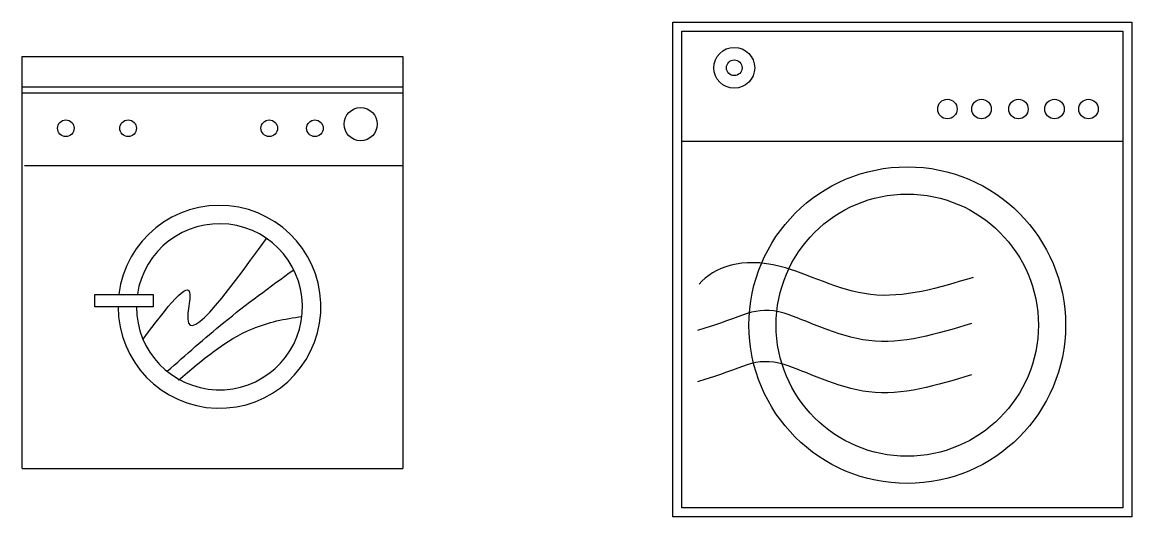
# Model space of a CAD drawing. Header units: millimetres. Extents: x 436 to 8707, y 4337 to 8587.
# Drawn here: x 6013 to 7826, y 7747 to 8555 of the extents above; entities that cross this region are included whole.
import ezdxf

# ---------------------------------------------------------------- set-up
doc = ezdxf.new("R2010")
doc.units = ezdxf.units.MM

msp = doc.modelspace()

# ---------------------------------------------------------------- linework, layer by layer
for p, q in [((7076.3, 8555.2), (7826.4, 8555.2)), ((7076.3, 7747), (7076.3, 8555.2)), ((7091.1, 8540.4), (7811.6, 8540.4)), ((7091.1, 7761.9), (7091.1, 8540.4)), ((7811.6, 8540.4), (7811.6, 7761.9)), ((7826.4, 8555.2), (7826.4, 7747)), ((6013.4, 8499.3), (6635.1, 8499.3)), ((6013.4, 7825.8), (6013.4, 8499.3)), ((6635.1, 8499.3), (6635.1, 7825.8)), ((6013.4, 8449.7), (6635.1, 8449.7)), ((6013.4, 8439.7), (6635.1, 8439.7)), ((7091.1, 8360.7), (7811.6, 8360.7)), ((6016.9, 8320.8), (6634.2, 8320.8)), ((6132.2, 8090.2), (6132.2, 8110.5)), ((6132.2, 8110.5), (6227.2, 8110.5)), ((6227.2, 8110.5), (6227.2, 8090.2)), ((6227.2, 8090.2), (6132.2, 8090.2)), ((6013.4, 7825.8), (6635.1, 7825.8)), ((7811.6, 7761.9), (7091.1, 7761.9)), ((7826.4, 7747), (7076.3, 7747))]:
    msp.add_line(p, q)
for centre, radius in [((7176.8, 8480.7), 33.4), ((7176.8, 8480.7), 12.8), ((6566.4, 8388.7), 27.1), ((7525.1, 8413.3), 15.9), ((7580.8, 8413.3), 15.9), ((7641.2, 8413.3), 15.9), ((7700.1, 8413.3), 15.9), ((7755.7, 8413.3), 15.9), ((6084.7, 8381.9), 13.6), ((6186.5, 8381.9), 13.6), ((6417.1, 8381.9), 13.6), ((6491.7, 8381.9), 13.6), ((7459.5, 8060.2), 258.7), ((7459.5, 8060.2), 214.2)]:
    msp.add_circle(centre, radius)
for radius, end in [(165.7, 172.9441), (135.7, 171.3731)]:
    msp.add_arc((6335.7, 8090.2), radius, 180, end)
for points, knots in [([(6210.8, 8037.3), (6249.9, 8089.5), (6297.1, 8150.3), (6268.3, 8005.7), (6342.6, 8104.5), (6412.5, 8202)], [6.932558, 6.932558, 6.932558, 6.932558, 117.607549, 148.032518, 340.616909, 340.616909, 340.616909, 340.616909]), ([(7567.1, 8138.3), (7510.7, 8121), (7400.5, 8087.2), (7223, 8184.6), (7143.5, 8154.7), (7119.3, 8127.1)], [0, 0, 0, 0, 114.501127, 224.137247, 379.634876, 379.634876, 379.634876, 379.634876]), ([(6250.3, 7984.8), (6280.8, 8011.8), (6347.1, 8070.4), (6418.3, 8122.9), (6457.1, 8150.8)], [6.521024, 6.521024, 6.521024, 6.521024, 128.644072, 271.897185, 271.897185, 271.897185, 271.897185]), ([(7564.3, 8062.8), (7507.9, 8045.6), (7397.7, 8011.8), (7220.3, 8109.2), (7193.8, 8072.9), (7116.6, 8051.6)], [0, 0, 0, 0, 114.501127, 224.137247, 379.634876, 379.634876, 379.634876, 379.634876]), ([(6268.9, 7970.4), (6307.3, 8003.2), (6367.8, 8054.8), (6442.3, 8070.8), (6470.5, 8074.2)], [0, 0, 0, 0, 147.260542, 231.708717, 231.708717, 231.708717, 231.708717]), ([(7564.3, 7979), (7507.9, 7961.7), (7397.7, 7927.9), (7220.3, 8025.3), (7193.8, 7989.1), (7116.6, 7967.8)], [0, 0, 0, 0, 114.501127, 224.137247, 379.634876, 379.634876, 379.634876, 379.634876])]:
    msp.add_open_spline(points, degree=3, knots=knots)

doc.saveas('drawing.dxf')
